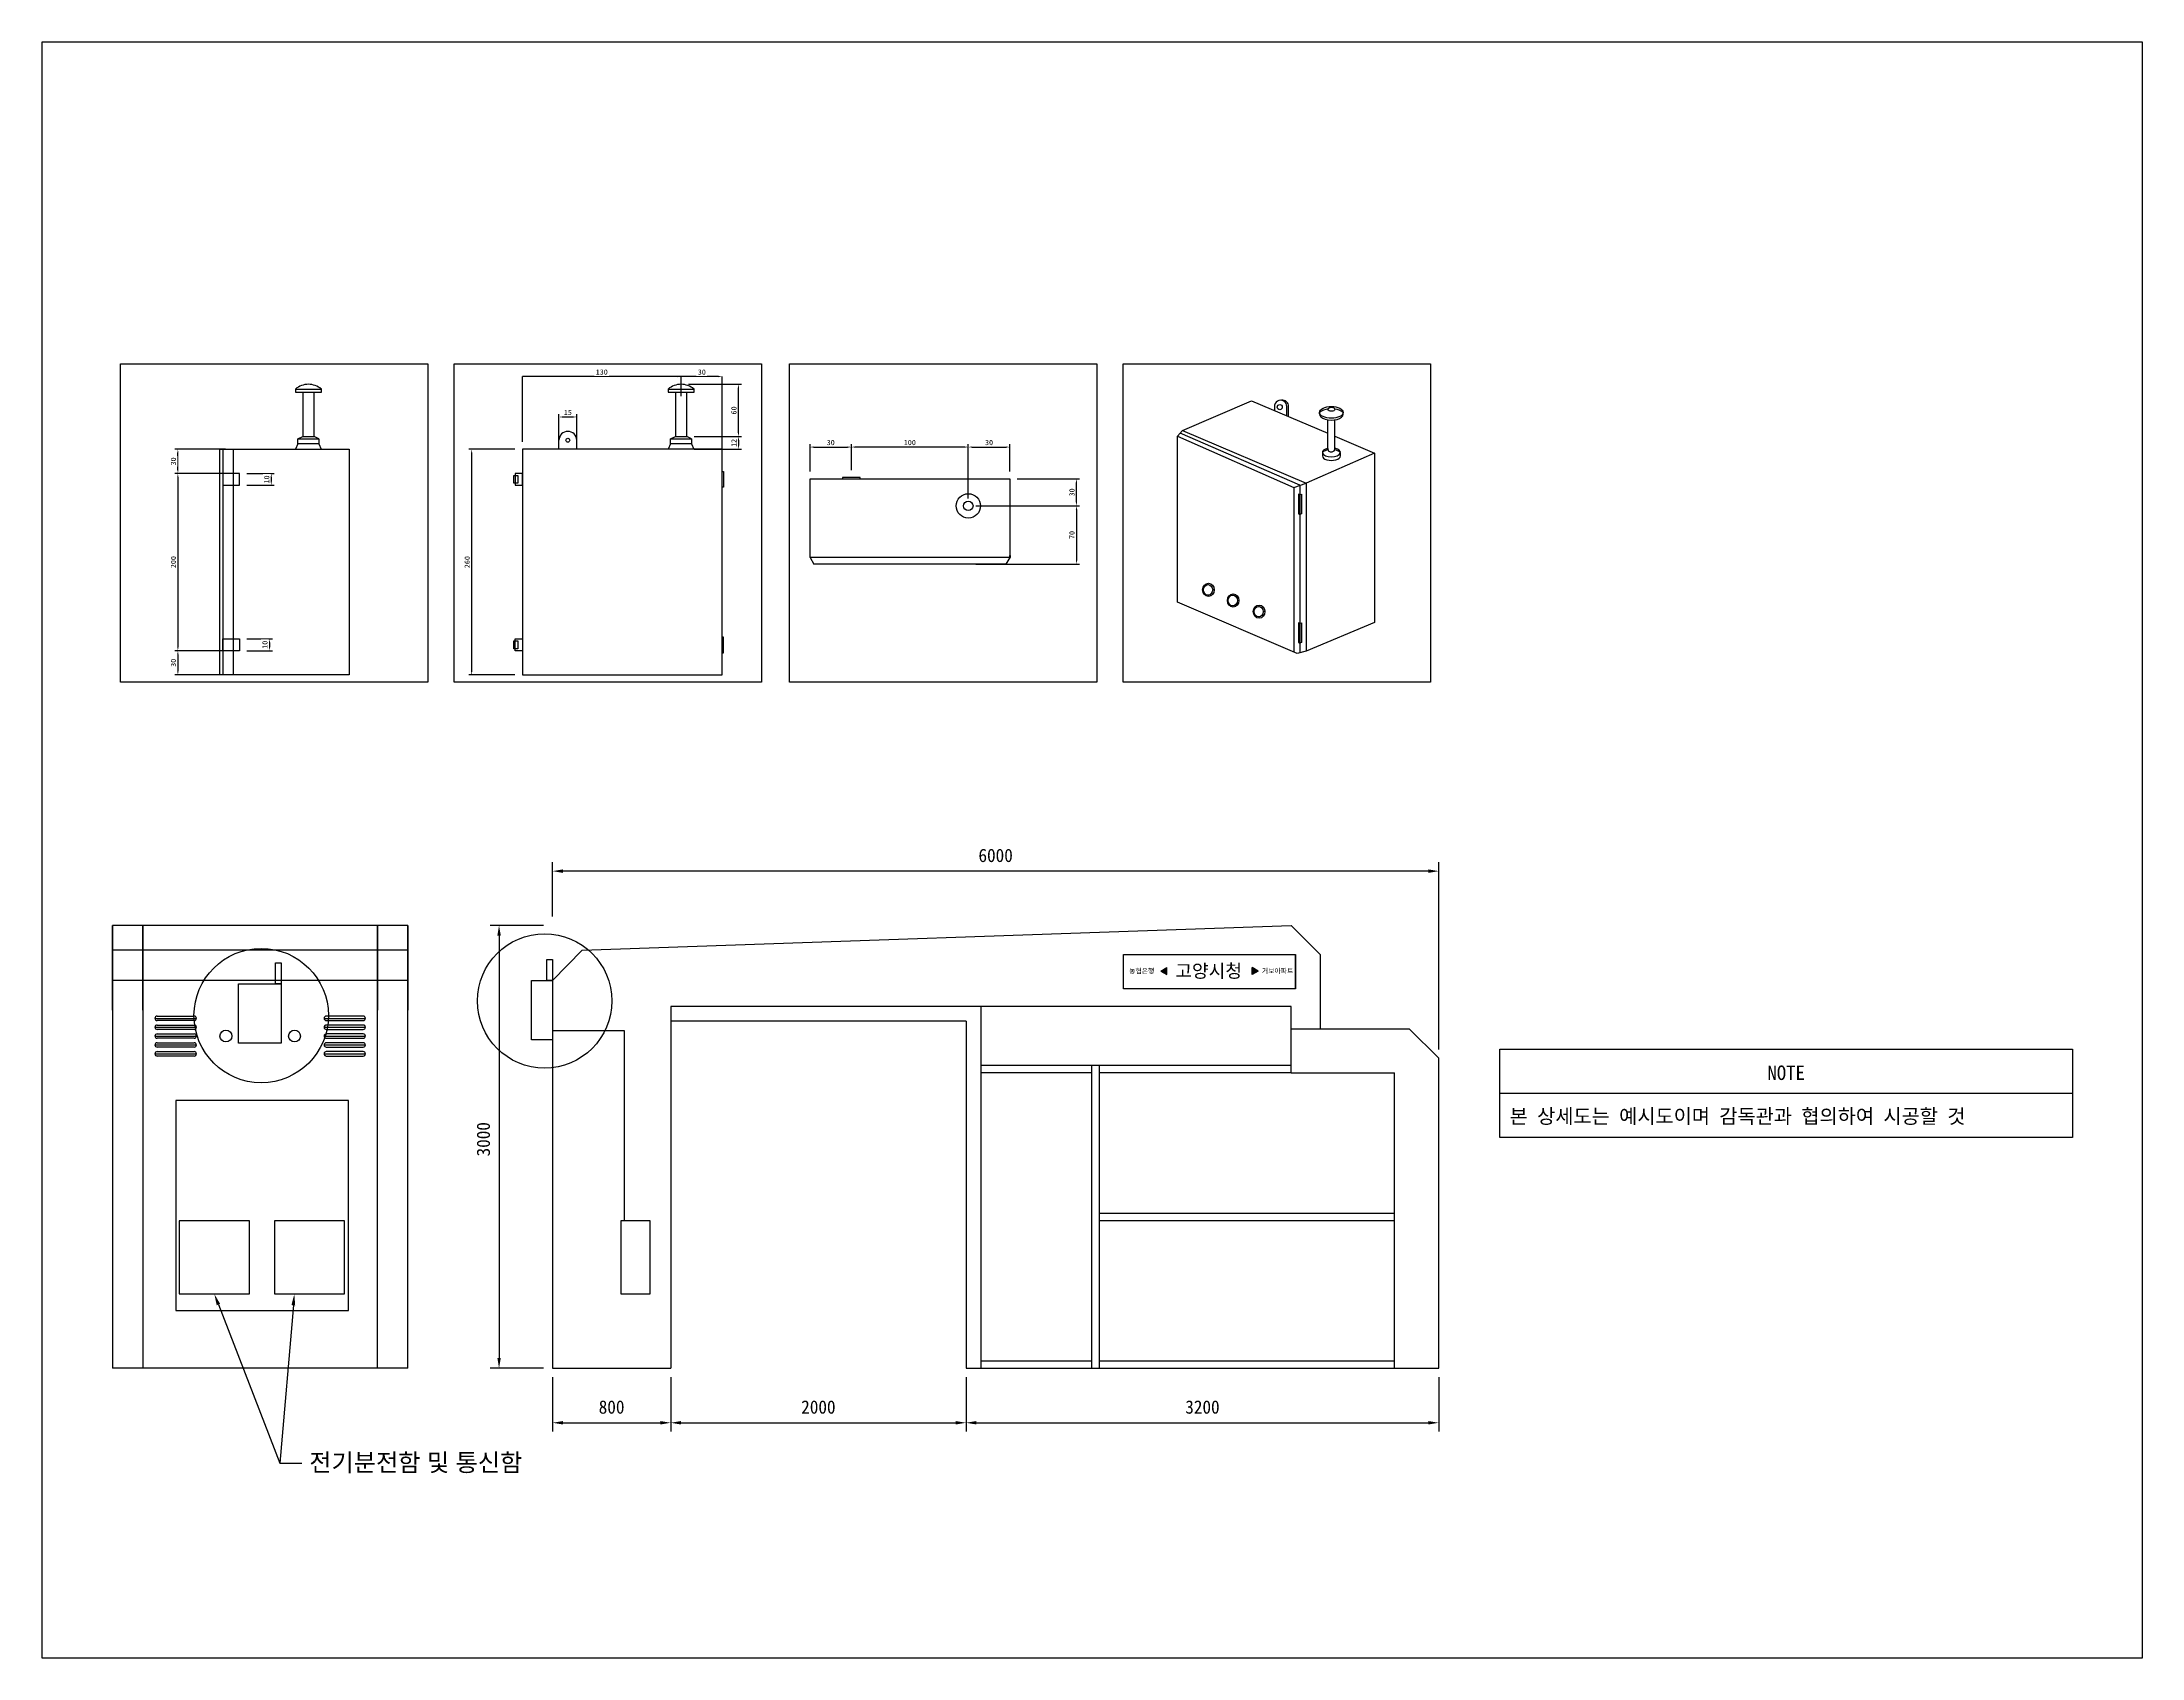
# Model space of a CAD drawing. Header units: millimetres. Extents: x -6 to 705, y -10 to 538.
import ezdxf
from ezdxf import colors
from ezdxf.entities.mleader import LeaderData, LeaderLine
from ezdxf.math import Vec2, Vec3

# ---------------------------------------------------------------- set-up
doc = ezdxf.new("R2010")
doc.units = ezdxf.units.MM
doc.linetypes.add('HIDDEN', pattern=[9.525, 6.35, -3.175])
doc.layers.add('BORD', color=7, linetype='Continuous')
doc.styles.get("Standard").update_dxf_attribs({"font": 'GulimChe.ttf'})
doc.styles.add('STYL01', font='GulimChe.ttf')
doc.styles.add('style1', font='Gulim.ttf')
doc.styles.add('굴림', font='GulimChe.ttf')

msp = doc.modelspace()

# ---------------------------------------------------------------- hatches: boundary and pattern name
h = msp.add_hatch(color=252)
h.dxf.hatch_style = 1
h.set_gradient(color1=(0, 0, 255), color2=(255, 255, 0), tint=1, name='CYLINDER')
h.paths.add_polyline_path([(375.1, 224.25), (373.11, 223.01), (375.1, 221.77)])
h = msp.add_hatch(color=252)
h.dxf.hatch_style = 1
h.set_gradient(color1=(0, 0, 255), color2=(255, 255, 0), tint=1, name='CYLINDER')
h.paths.add_polyline_path([(404.03, 221.77), (406.02, 223.01), (404.03, 224.25)])

# ---------------------------------------------------------------- linework, layer by layer
at = {"color": 252}
for p, q in [((167.19, 241.47), (167.19, 259.83)), ((463.69, 256.83), (170.69, 256.83)), ((467.19, 196.47), (467.19, 259.83)), ((18.25, 237.15), (18.25, 238.47)), ((18.25, 238.47), (18.25, 165.61)), ((18.25, 209.72), (18.25, 238.47)), ((118.25, 238.47), (18.25, 238.47)), ((28.55, 209.72), (28.55, 238.47)), ((28.55, 238.47), (28.55, 165.94)), ((107.95, 88.47), (107.95, 238.47)), ((107.95, 238.47), (107.95, 209.72)), ((118.25, 238.47), (118.25, 209.72)), ((118.25, 88.47), (118.25, 238.47)), ((164.19, 238.47), (146.1, 238.47)), ((149.1, 234.97), (149.1, 91.97)), ((177.19, 230.09), (417.19, 238.47)), ((427.19, 228.47), (417.19, 238.47)), ((118.25, 230.09), (18.25, 230.09)), ((167.19, 219.74), (177.19, 230.09)), ((418.69, 217.01), (418.69, 228.47)), ((427.19, 203.47), (427.19, 228.47)), ((373.11, 223.01), (375.1, 224.25)), ((373.11, 223.01), (375.1, 221.77)), ((375.1, 221.77), (375.1, 224.25)), ((404.03, 221.77), (404.03, 224.25)), ((406.02, 223.01), (404.03, 224.25)), ((406.02, 223.01), (404.03, 221.77)), ((118.25, 219.74), (18.25, 219.74)), ((167.19, 219.74), (167.19, 88.47)), ((32.63, 206.97), (46.63, 206.97)), ((33.38, 207.72), (45.88, 207.72)), ((45.88, 206.22), (33.38, 206.22)), ((89.87, 206.97), (103.87, 206.97)), ((103.12, 207.72), (90.62, 207.72)), ((90.62, 206.22), (103.12, 206.22)), ((417.19, 210.97), (207.19, 210.97)), ((207.19, 210.97), (207.19, 88.47)), ((307.19, 210.97), (207.19, 210.97)), ((312.19, 210.97), (312.19, 88.47)), ((417.19, 188.47), (417.19, 210.97)), ((32.63, 203.97), (46.63, 203.97)), ((32.63, 200.97), (46.63, 200.97)), ((33.38, 204.72), (45.88, 204.72)), ((45.88, 203.22), (33.38, 203.22)), ((33.38, 201.72), (45.88, 201.72)), ((45.88, 200.22), (33.38, 200.22)), ((89.87, 203.97), (103.87, 203.97)), ((89.87, 200.97), (103.87, 200.97)), ((103.12, 204.72), (90.62, 204.72)), ((90.62, 203.22), (103.12, 203.22)), ((103.12, 201.72), (90.62, 201.72)), ((90.62, 200.22), (103.12, 200.22)), ((167.19, 202.91), (191.45, 202.91)), ((191.45, 202.91), (191.45, 138.41)), ((307.19, 205.97), (207.19, 205.97)), ((307.19, 205.97), (307.19, 88.47)), ((417.19, 203.47), (457.19, 203.47)), ((457.19, 203.47), (467.19, 193.47)), ((32.63, 197.97), (46.63, 197.97)), ((32.63, 194.97), (46.63, 194.97)), ((33.38, 198.72), (45.88, 198.72)), ((45.88, 197.22), (33.38, 197.22)), ((33.38, 195.72), (45.88, 195.72)), ((45.88, 194.22), (33.38, 194.22)), ((89.87, 197.97), (103.87, 197.97)), ((89.87, 194.97), (103.87, 194.97)), ((103.12, 198.72), (90.62, 198.72)), ((90.62, 197.22), (103.12, 197.22)), ((103.12, 195.72), (90.62, 195.72)), ((90.62, 194.22), (103.12, 194.22)), ((467.19, 88.47), (467.19, 193.47)), ((417.19, 190.97), (312.19, 190.97)), ((349.69, 188.47), (312.19, 188.47)), ((349.69, 190.97), (349.69, 88.47)), ((352.19, 190.97), (352.19, 88.47)), ((417.19, 188.47), (352.19, 188.47)), ((417.19, 188.47), (452.19, 188.47)), ((452.19, 88.47), (452.19, 188.47)), ((18.25, 165.61), (18.25, 88.47)), ((28.55, 165.94), (28.55, 88.47)), ((352.19, 140.97), (452.19, 140.97)), ((352.19, 138.47), (452.19, 138.47)), ((118.25, 88.47), (18.25, 88.47)), ((164.19, 88.47), (146.1, 88.47)), ((167.19, 88.47), (207.19, 88.47)), ((167.19, 85.47), (167.19, 67.02)), ((207.19, 85.47), (207.19, 67.02)), ((207.19, 85.47), (207.19, 67.02)), ((307.19, 88.47), (467.19, 88.47)), ((307.19, 85.47), (307.19, 67.02)), ((307.19, 85.47), (307.19, 67.02)), ((312.19, 90.97), (349.69, 90.97)), ((352.19, 90.97), (452.19, 90.97)), ((467.19, 85.47), (467.19, 67.02)), ((170.69, 70.02), (203.69, 70.02)), ((210.69, 70.02), (303.69, 70.02)), ((310.69, 70.02), (463.69, 70.02))]:
    msp.add_line(p, q, dxfattribs=at)
msp.add_line((487.88, 181.61), (681.68, 181.61))
at = {"color": 7}
msp.add_lwpolyline([(705.24, -9.64), (-5.62, -9.64), (-5.62, 537.62), (705.24, 537.62)], close=True, dxfattribs=at)
for points in [[(360.35, 428.57), (464.34, 428.57), (464.34, 320.77), (360.35, 320.77)], [(75.32, 218.62), (73.39, 218.62), (73.39, 225.77), (75.32, 225.77)], [(167.19, 219.74), (165.26, 219.74), (165.26, 226.9), (167.19, 226.9)], [(60.87, 218.62), (75.32, 218.62), (75.32, 198.56), (60.87, 198.56)], [(160.05, 219.74), (167.19, 219.74), (167.19, 199.68), (160.05, 199.68)], [(681.68, 166.65), (487.88, 166.65), (487.88, 196.57), (681.68, 196.57)]]:
    msp.add_lwpolyline(points, close=True)
at = {"color": 252}
for points in [[(360.44, 228.63), (418.69, 228.63), (418.69, 217.01), (360.44, 217.01)], [(39.73, 108.05), (98.08, 108.05), (98.08, 179.15), (39.73, 179.15)]]:
    msp.add_lwpolyline(points, close=True, dxfattribs=at)
at = {"color": 252, "linetype": 'HIDDEN', "ltscale": 5}
for points in [[(40.83, 113.64), (64.6, 113.64), (64.6, 138.41), (40.83, 138.41)], [(73.05, 113.64), (96.82, 113.64), (96.82, 138.41), (73.05, 138.41)], [(190.31, 113.64), (200.29, 113.64), (200.29, 138.41), (190.31, 138.41)]]:
    msp.add_lwpolyline(points, close=True, dxfattribs=at)
at = {"color": 1}
for centre in [(164.51, 212.87), (68.58, 207.93)]:
    msp.add_circle(centre, 22.75, dxfattribs=at)
at = {"color": 252}
for centre in [(56.63, 200.97), (79.87, 200.97)]:
    msp.add_circle(centre, 2, dxfattribs=at)
for centre, start, end in [((33.38, 206.97), 90, 270), ((45.88, 206.97), 270, 90), ((90.62, 206.97), 90, 270), ((103.12, 206.97), 270, 90), ((33.38, 203.97), 90, 270), ((33.38, 200.97), 90, 270), ((45.88, 203.97), 270, 90), ((45.88, 200.97), 270, 90), ((90.62, 203.97), 90, 270), ((90.62, 200.97), 90, 270), ((103.12, 203.97), 270, 90), ((103.12, 200.97), 270, 90), ((33.38, 197.97), 90, 270), ((33.38, 194.97), 90, 270), ((45.88, 197.97), 270, 90), ((45.88, 194.97), 270, 90), ((90.62, 197.97), 90, 270), ((90.62, 194.97), 90, 270), ((103.12, 197.97), 270, 90), ((103.12, 194.97), 270, 90)]:
    msp.add_arc(centre, 0.75, start, end, dxfattribs=at)
for points in [[(170.69, 257.41), (170.69, 256.24), (167.19, 256.83)], [(463.69, 257.41), (463.69, 256.24), (467.19, 256.83)], [(148.52, 234.97), (149.69, 234.97), (149.1, 238.47)], [(148.52, 91.97), (149.69, 91.97), (149.1, 88.47)], [(170.69, 70.6), (170.69, 69.44), (167.19, 70.02)], [(203.69, 70.6), (203.69, 69.44), (207.19, 70.02)], [(210.69, 70.6), (210.69, 69.44), (207.19, 70.02)], [(303.69, 70.6), (303.69, 69.44), (307.19, 70.02)], [(310.69, 70.6), (310.69, 69.44), (307.19, 70.02)], [(463.69, 70.6), (463.69, 69.44), (467.19, 70.02)]]:
    msp.add_solid(points, dxfattribs=at)
at = {"layer": 'BORD', "color": 1}
for p, q in [((156.98, 402.19), (156.98, 424.31)), ((210.72, 424.31), (156.98, 424.31)), ((223.33, 424.31), (210.72, 424.31)), ((210.72, 417.63), (210.72, 424.31)), ((213.22, 421.71), (231.12, 421.71)), ((169.38, 402.19), (169.38, 411.63)), ((170.63, 410.63), (174.13, 410.63)), ((175.38, 402.19), (175.38, 411.63)), ((56.55, 399.69), (39.38, 399.69)), ((40.38, 392.74), (40.38, 398.44)), ((154.48, 399.69), (138.82, 399.69)), ((139.82, 398.44), (139.82, 324.53)), ((215.16, 404.02), (231.12, 404.02)), ((215.16, 399.69), (231.12, 399.69)), ((230.12, 402.77), (230.12, 400.94)), ((254.37, 392.17), (254.37, 401.44)), ((255.62, 400.44), (267.1, 400.44)), ((268.35, 392.64), (268.35, 401.44)), ((268.35, 392.64), (268.35, 401.44)), ((306.69, 400.44), (269.6, 400.44)), ((307.94, 383.02), (307.94, 401.44)), ((307.94, 383.02), (307.94, 401.44)), ((309.19, 400.44), (320.72, 400.44)), ((321.97, 392.17), (321.97, 401.44)), ((52.06, 391.49), (39.38, 391.49)), ((55.94, 391.49), (39.38, 391.49)), ((63.75, 391.49), (72.98, 391.49)), ((40.38, 390.24), (40.38, 332.73)), ((63.75, 387.48), (72.98, 387.48)), ((71.98, 390.24), (71.98, 388.73)), ((324.47, 389.67), (345.54, 389.67)), ((344.54, 381.77), (344.54, 388.42)), ((310.44, 380.52), (345.54, 380.52)), ((344.54, 379.27), (344.54, 362.06)), ((310.44, 360.81), (345.54, 360.81)), ((63.75, 335.49), (72.37, 335.49)), ((71.37, 334.24), (71.37, 332.73)), ((52.06, 331.48), (39.38, 331.48)), ((55.94, 331.48), (39.38, 331.48)), ((40.38, 330.23), (40.38, 324.53)), ((63.75, 331.48), (72.37, 331.48)), ((55.94, 323.28), (39.38, 323.28)), ((154.48, 323.28), (138.82, 323.28))]:
    msp.add_line(p, q, dxfattribs=at)
at = {"layer": 'BORD'}
for p, q in [((380.46, 406.1), (403.82, 416.08)), ((403.82, 416.08), (429.69, 405.09)), ((378.8, 404.15), (380.46, 406.1)), ((380.46, 406.1), (422.31, 388.26)), ((426.85, 411.66), (426.85, 412.27)), ((429.69, 399.57), (429.69, 409.64)), ((431.97, 399.48), (431.97, 409.64)), ((434.82, 411.58), (434.82, 412.19)), ((55.63, 399.69), (55.63, 323.28)), ((59.05, 399.69), (59.05, 323.28)), ((81.01, 401.48), (80.24, 399.69)), ((81.01, 403.25), (82.64, 404.02)), ((88.14, 403.25), (86.52, 404.02)), ((88.14, 401.48), (88.91, 399.69)), ((169.38, 399.69), (169.38, 402.75)), ((175.38, 399.69), (175.38, 402.75)), ((207.15, 401.48), (206.38, 399.69)), ((207.15, 403.25), (208.78, 404.02)), ((214.28, 403.25), (212.66, 404.02)), ((214.28, 401.48), (215.05, 399.69)), ((378.8, 347.94), (378.8, 404.15)), ((378.8, 404.15), (418.09, 386.75)), ((420.2, 387.51), (379.63, 405.12)), ((445.45, 398.39), (422.31, 388.26)), ((427.78, 398.66), (427.78, 397.42)), ((431.97, 404.12), (445.45, 398.39)), ((433.87, 397.42), (433.87, 398.65)), ((445.45, 398.39), (445.45, 341.02)), ((254.37, 389.67), (321.97, 389.67)), ((254.37, 363.06), (254.37, 389.67)), ((321.97, 389.67), (321.97, 363.06)), ((418.09, 386.75), (422.31, 388.26)), ((418.09, 386.75), (418.09, 331.07)), ((420.2, 387.51), (420.2, 330.79)), ((422.31, 388.26), (422.31, 331.36)), ((321.97, 363.06), (254.37, 363.06)), ((254.37, 363.06), (255.65, 360.81)), ((321.97, 363.06), (320.69, 360.81)), ((320.69, 360.81), (255.65, 360.81)), ((387.27, 352.07), (387.52, 352.07)), ((389.23, 354.29), (389.09, 353.85)), ((389.34, 349.84), (389.09, 350.29)), ((391.19, 352.07), (390.66, 352.07)), ((395.63, 348.48), (395.88, 348.48)), ((397.59, 350.7), (397.45, 350.26)), ((399.55, 348.48), (399.02, 348.48)), ((419.31, 330.55), (378.8, 347.94)), ((397.69, 346.26), (397.45, 346.7)), ((404.41, 344.71), (404.66, 344.71)), ((406.37, 346.93), (406.23, 346.49)), ((406.48, 342.49), (406.23, 342.93)), ((408.33, 344.71), (407.8, 344.71)), ((445.45, 341.02), (422.31, 331.36)), ((422.31, 331.36), (419.31, 330.55))]:
    msp.add_line(p, q, dxfattribs=at)
for points in [[(84.58, 420.1), (88.96, 420.1, 0.160343), (84.58, 421.71, 0.160343), (80.19, 420.1)], [(210.72, 420.1), (215.1, 420.1, 0.160343), (210.72, 421.71, 0.160343), (206.34, 420.1)]]:
    msp.add_lwpolyline(points, format="xyb", close=True, dxfattribs=at)
for points in [[(80.19, 420.1), (80.19, 419.08), (84.58, 419.08), (88.96, 419.08), (88.96, 420.1)], [(206.34, 420.1), (206.34, 419.08), (210.72, 419.08), (215.1, 419.08), (215.1, 420.1)], [(82.64, 419.02), (82.64, 404.02), (84.58, 404.02), (86.52, 404.02), (86.52, 419.02)], [(208.78, 419.02), (208.78, 404.02), (210.72, 404.02), (212.66, 404.02), (212.66, 419.02)]]:
    msp.add_lwpolyline(points, dxfattribs=at)
for points in [[(415.74, 411.02), (415.74, 414.14, 1.047869), (411.55, 414.09), (411.55, 412.8)], [(416.37, 410.75), (416.37, 414.14, 0.469729), (413.96, 416.28)]]:
    msp.add_lwpolyline(points, format="xyb", dxfattribs=at)
for points in [[(54.56, 399.69), (98.34, 399.69), (98.34, 323.28), (54.56, 323.28)], [(81.01, 403.25), (88.14, 403.25), (88.14, 401.48), (81.01, 401.48)], [(224.58, 399.69), (156.98, 399.69), (156.98, 323.28), (224.58, 323.28)], [(207.15, 403.25), (214.28, 403.25), (214.28, 401.48), (207.15, 401.48)], [(55.63, 387.48), (61.25, 387.48), (61.25, 391.49), (55.63, 391.49)], [(154.53, 387.48), (156.98, 387.48), (156.98, 391.49), (154.53, 391.49)], [(224.58, 392.2), (225.06, 392.2), (225.06, 386.88), (224.58, 386.88)], [(154.12, 390.81), (155.48, 390.81), (155.48, 388.16), (154.12, 388.16)], [(265.35, 389.67), (271.35, 389.67), (271.35, 390.14), (265.35, 390.14)], [(420.2, 384.27), (419.72, 384.44), (419.72, 377.78), (420.2, 377.57)], [(420.2, 384.27), (420.68, 384.44), (420.68, 377.78), (420.2, 377.57)], [(322.24, 363.68), (321.97, 363.68), (321.97, 363.06), (322.24, 363.06)], [(321.97, 363.06), (321.97, 363.06), (321.97, 363.68), (321.97, 363.68)], [(55.63, 335.49), (61.25, 335.49), (61.25, 331.48), (55.63, 331.48)], [(154.12, 334.81), (155.48, 334.81), (155.48, 332.16), (154.12, 332.16)], [(154.53, 335.49), (156.98, 335.49), (156.98, 331.48), (154.53, 331.48)], [(224.58, 330.76), (225.06, 330.76), (225.06, 336.09), (224.58, 336.09)], [(420.2, 340.71), (419.72, 340.87), (419.72, 334.21), (420.2, 334)], [(420.2, 340.71), (420.68, 340.87), (420.68, 334.21), (420.2, 334)]]:
    msp.add_lwpolyline(points, close=True, dxfattribs=at)
for centre, radius in [((172.38, 402.75), 0.653), ((307.94, 380.52), 4.11), ((307.94, 380.52), 1.59)]:
    msp.add_circle(centre, radius, dxfattribs=at)
for centre, radius, start, end in [((430, 408.29), 4.95, 93.60089, 129.59227), ((431.67, 408.29), 4.95, 50.40773, 86.39911), ((172.38, 402.75), 3, 0, 180), ((430.72, 394.56), 5.03, 101.82653, 125.66943), ((430.94, 394.56), 5.03, 54.33057, 78.17347)]:
    msp.add_arc(centre, radius, start, end, dxfattribs=at)
for centre, major_axis, ratio in [((413.36, 413.96), (0, 0.876), 0.957899), ((430.84, 412.19), (3.99, 0), 0.506321), ((430.84, 413.23), (1.14, 0), 0.587956), ((389.23, 352.07), (0, 2.23), 0.881861), ((389.09, 352.07), (0, 1.78), 0.881861), ((397.59, 348.48), (0, 2.23), 0.881861), ((397.45, 348.48), (0, 1.78), 0.881861), ((406.37, 344.71), (0, 2.23), 0.881861), ((406.23, 344.71), (0, 1.78), 0.881861)]:
    msp.add_ellipse(centre, major_axis=major_axis, ratio=ratio, dxfattribs=at)
for centre, major_axis, ratio, start_param, end_param in [((430.84, 411.58), (3.99, 0), 0.506321, 3.09992, 6.283185), ((430.83, 398.65), (3.04, 0), 0.498458, 1.951988, 7.469458), ((430.83, 399.48), (1.14, 0), 0.587956, 3.013132, 6.283185), ((430.83, 397.42), (3.04, 0), 0.498458, 3.141577, 6.283185)]:
    msp.add_ellipse(centre, major_axis=major_axis, ratio=ratio, start_param=start_param, end_param=end_param, dxfattribs=at)
at = {"layer": 'BORD', "color": 1}
for points in [[(158.23, 424.52), (158.23, 424.1), (156.98, 424.31)], [(209.47, 424.52), (209.47, 424.1), (210.72, 424.31)], [(211.97, 424.52), (211.97, 424.1), (210.72, 424.31)], [(223.33, 424.52), (223.33, 424.1), (224.58, 424.31)], [(229.91, 420.46), (230.33, 420.46), (230.12, 421.71)], [(170.63, 410.83), (170.63, 410.42), (169.38, 410.63)], [(174.13, 410.83), (174.13, 410.42), (175.38, 410.63)], [(40.17, 398.44), (40.58, 398.44), (40.38, 399.69)], [(139.61, 398.44), (140.03, 398.44), (139.82, 399.69)], [(229.91, 402.77), (230.33, 402.77), (230.12, 404.02)], [(229.91, 400.94), (230.33, 400.94), (230.12, 399.69)], [(255.62, 400.65), (255.62, 400.23), (254.37, 400.44)], [(267.1, 400.65), (267.1, 400.23), (268.35, 400.44)], [(269.6, 400.65), (269.6, 400.23), (268.35, 400.44)], [(306.69, 400.65), (306.69, 400.23), (307.94, 400.44)], [(309.19, 400.65), (309.19, 400.23), (307.94, 400.44)], [(320.72, 400.65), (320.72, 400.23), (321.97, 400.44)], [(40.17, 392.74), (40.58, 392.74), (40.38, 391.49)], [(40.17, 390.24), (40.58, 390.24), (40.38, 391.49)], [(71.78, 390.24), (72.19, 390.24), (71.98, 391.49)], [(71.78, 388.73), (72.19, 388.73), (71.98, 387.48)], [(344.33, 388.42), (344.74, 388.42), (344.54, 389.67)], [(344.33, 381.77), (344.74, 381.77), (344.54, 380.52)], [(344.33, 362.06), (344.74, 362.06), (344.54, 360.81)], [(71.17, 334.24), (71.58, 334.24), (71.37, 335.49)], [(40.17, 332.73), (40.58, 332.73), (40.38, 331.48)], [(40.17, 330.23), (40.58, 330.23), (40.38, 331.48)], [(71.17, 332.73), (71.58, 332.73), (71.37, 331.48)], [(40.17, 324.53), (40.58, 324.53), (40.38, 323.28)], [(139.61, 324.53), (140.03, 324.53), (139.82, 323.28)]]:
    msp.add_solid(points, dxfattribs=at)

# ---------------------------------------------------------------- texts
at = {"color": 252, "char_height": 4.5, "attachment_point": 5}
for s, insert in [('6000', (317.19, 262.13)), ('800', (187.19, 75.32)), ('2000', (257.19, 75.32)), ('3200', (387.19, 75.32))]:
    msp.add_mtext(s, dxfattribs=dict(at, insert=insert))
at = {"color": 252, "attachment_point": 1, "style": 'style1'}
for s, width, insert, char_height in [('농협은행', 210.5541, (362.39, 223.85), 1.65), ('고양시청', 519.1174, (378, 225.29), 4.5), ('거보아파트', 219.5793, (407.32, 223.85), 1.65)]:
    msp.add_mtext_dynamic_manual_height_columns(s, width=width, gutter_width=500, heights=[0], dxfattribs=dict(at, insert=insert, char_height=char_height))
at = {"char_height": 4.9, "style": '굴림'}
for s, width, insert, attachment_point in [('NOTE', 276.858, (584.78, 188.51), 5), ('본 상세도는 예시도이며 감독관과 협의하여 시공할 것', 204.1489, (491.17, 173.54), 4)]:
    msp.add_mtext_dynamic_manual_height_columns(s, width=width, gutter_width=20, heights=[20.54], dxfattribs=dict(at, insert=insert, attachment_point=attachment_point))
at = {"color": 252, "insert": (143.8, 166.03), "char_height": 4.5, "attachment_point": 5, "rotation": 90}
msp.add_mtext('3000', dxfattribs=at)

# ---------------------------------------------------------------- leaders
at = {"color": 252}
ml = msp.add_multileader_mtext('Standard', dxfattribs=at)
ml.set_content('{\\fGulim|b0|i0|c129|p50;전기분전함 및 통신함}', color=252)
ml.set_leader_properties()
ml.build(insert=Vec2(0, 0))
ml.multileader.update_dxf_attribs({"dogleg_length": 150, "arrow_head_size": 3.85})
ctx = ml.context
ctx.base_point, ctx.char_height, ctx.arrow_head_size, ctx.landing_gap_size, ctx.plane_origin = Vec3(82.35, 56.36), 6, 3.85, 2.5, Vec3(52.71, 113.64)
notes = []
notes.append((ctx, [(0, (1, 1, 0), (74.85, 56.36), (1, 0), 7.5, [(0, [(52.71, 113.64)], 0, [])])]))
ctx.mtext.insert, ctx.mtext.flow_direction = Vec3(84.85, 59.57), 5
ml = msp.add_multileader_mtext('Standard', dxfattribs=at)
ml.set_content('', color=252)
ml.set_leader_properties()
ml.build(insert=Vec2(0, 0))
ml.multileader.update_dxf_attribs({"dogleg_length": 150, "arrow_head_size": 3.85})
ctx = ml.context
ctx.base_point, ctx.char_height, ctx.arrow_head_size, ctx.landing_gap_size, ctx.plane_origin = Vec3(82.35, 56.36), 6, 3.85, 2.5, Vec3(73.05, 113.64)
notes.append((ctx, [(0, (1, 1, 0), (74.85, 56.36), (1, 0), 7.5, [(0, [(79.79, 113.64)], 0, [])])]))
ctx.mtext.insert, ctx.mtext.flow_direction = Vec3(84.85, 59.36), 5
for ctx, leaders in notes:
    for number, flags, end, landing, length, lines in leaders:
        leader = LeaderData()
        leader.index, (leader.has_last_leader_line, leader.has_dogleg_vector, leader.attachment_direction) = number, flags
        leader.last_leader_point, leader.dogleg_vector, leader.dogleg_length = Vec3(end), Vec3(landing), length
        for number, points, colour, breaks in lines:
            line = LeaderLine()
            line.index, line.vertices, line.color, line.breaks = number, Vec3.list(points), colors.encode_raw_color(colour), breaks
            leader.lines.append(line)
        ctx.leaders.append(leader)

# ---------------------------------------------------------------- next in the draw order: texts
at = {"layer": 'BORD', "char_height": 1.75, "attachment_point": 5, "style": 'STYL01', "bg_fill": 3, "box_fill_scale": 1.25, "bg_fill_color": 256, "bg_fill_true_color": 13158600, "bg_fill_transparency": 0}
for s, insert in [('\\A1;130', (183.85, 425.83)), ('\\A1;30', (217.73, 425.83)), ('\\A1;15', (172.38, 412.15)), ('\\A1;30', (261.36, 401.96)), ('\\A1;100', (288.14, 401.96)), ('\\A1;30', (314.95, 401.96))]:
    msp.add_mtext(s, dxfattribs=dict(at, insert=insert))
at = {"layer": 'BORD', "char_height": 1.75, "attachment_point": 5, "rotation": 90, "style": 'STYL01', "bg_fill": 3, "box_fill_scale": 1.25, "bg_fill_color": 256, "bg_fill_true_color": 13158600, "bg_fill_transparency": 0}
for s, insert in [('\\A1;12', (228.6, 401.85)), ('\\A1;30', (38.86, 395.59)), ('\\A1;10', (70.46, 389.48)), ('\\A1;30', (343.02, 385.09)), ('\\A1;70', (343.02, 370.66)), ('\\A1;200', (38.86, 361.48)), ('\\A1;260', (138.3, 361.48)), ('\\A1;10', (69.85, 333.49)), ('\\A1;30', (38.86, 327.38))]:
    msp.add_mtext(s, dxfattribs=dict(at, insert=insert))

# ---------------------------------------------------------------- next in the draw order: linework, layer by layer
for points in [[(20.99, 428.57), (124.98, 428.57), (124.98, 320.77), (20.99, 320.77)], [(247.39, 428.57), (351.39, 428.57), (351.39, 320.77), (247.39, 320.77)]]:
    msp.add_lwpolyline(points, close=True)
at = {"layer": 'BORD', "color": 1}
for p, q in [((230.12, 405.27), (230.12, 420.46)), ((215.16, 404.02), (231.12, 404.02)), ((310.44, 380.52), (345.54, 380.52))]:
    msp.add_line(p, q, dxfattribs=at)
for points in [[(229.91, 405.27), (230.33, 405.27), (230.12, 404.02)], [(344.33, 379.27), (344.74, 379.27), (344.54, 380.52)]]:
    msp.add_solid(points, dxfattribs=at)

# ---------------------------------------------------------------- next in the draw order: texts
at = {"layer": 'BORD', "insert": (228.6, 412.86), "char_height": 1.75, "attachment_point": 5, "rotation": 90, "style": 'STYL01', "bg_fill": 3, "box_fill_scale": 1.25, "bg_fill_color": 256, "bg_fill_true_color": 13158600, "bg_fill_transparency": 0}
msp.add_mtext('\\A1;60', dxfattribs=at)

# ---------------------------------------------------------------- next in the draw order: linework, layer by layer
msp.add_lwpolyline([(133.94, 428.57), (237.94, 428.57), (237.94, 320.77), (133.94, 320.77)], close=True)
at = {"layer": 'BORD', "color": 1}
msp.add_line((224.58, 399.69), (224.58, 424.31), dxfattribs=at)

doc.saveas('drawing.dxf')
